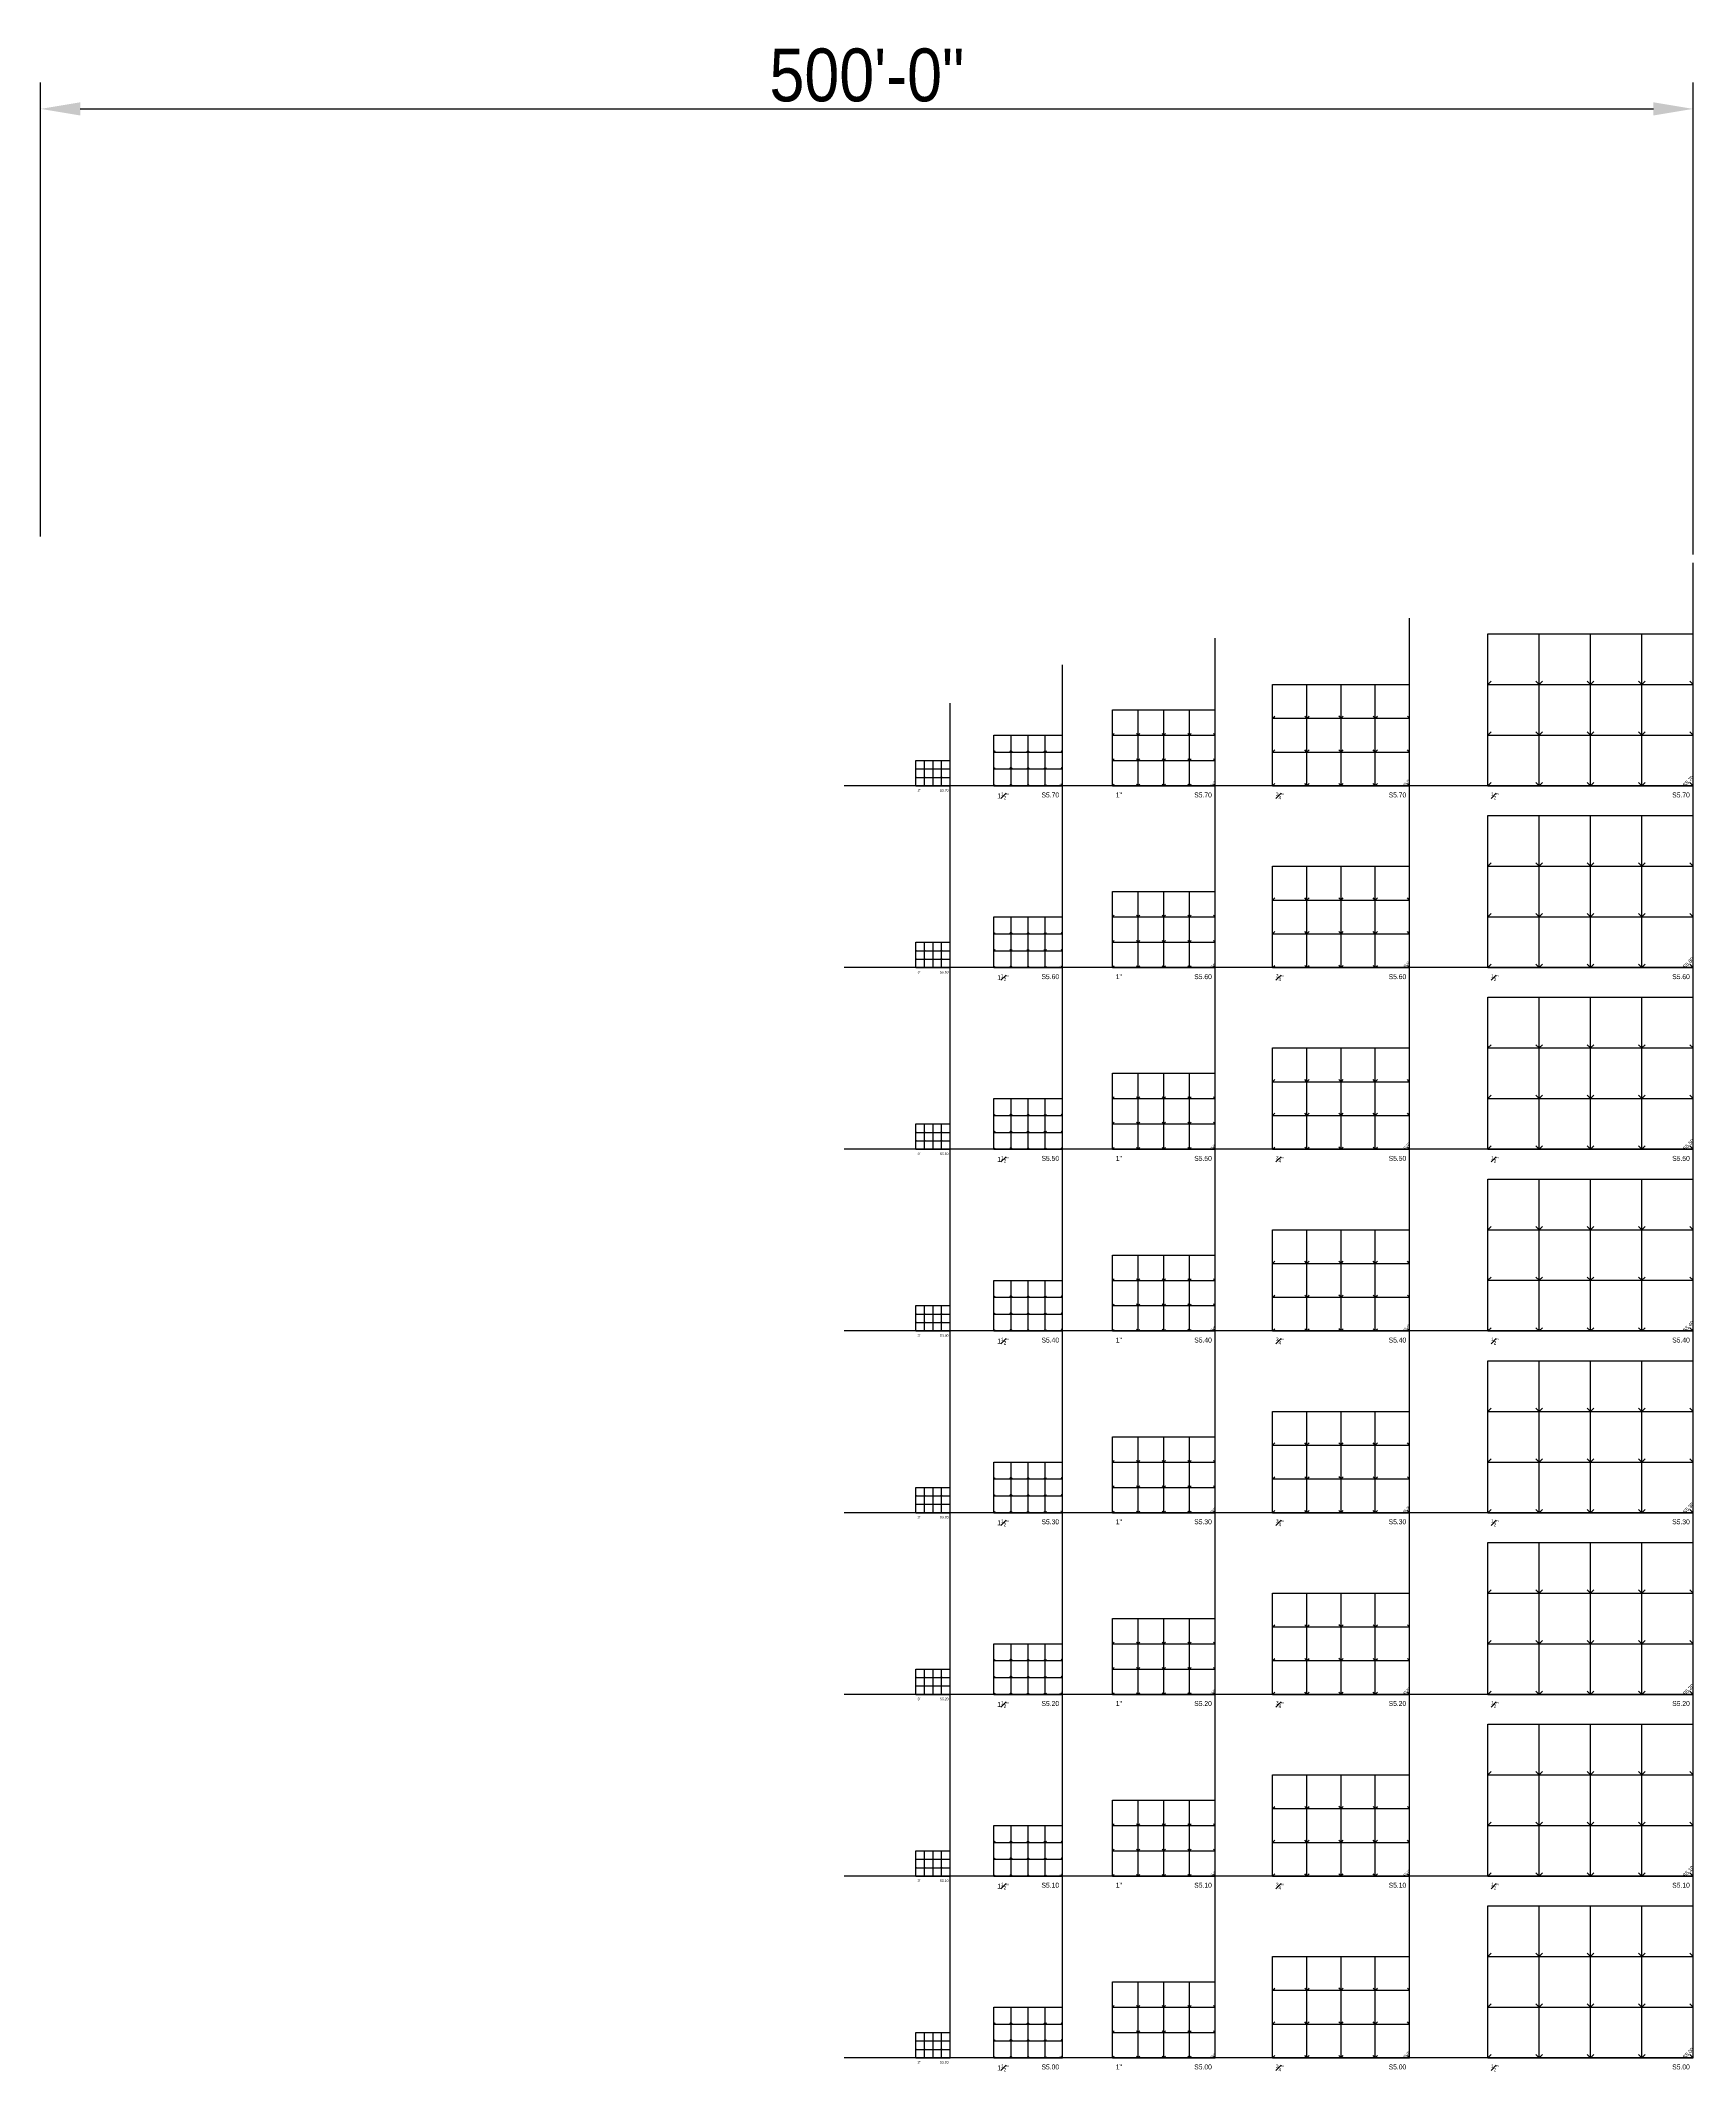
# Model space of a CAD drawing. Header units: inches. Extents: x -2375 to 41574, y 908 to 9099.
# Drawn here: x 11691 to 17692, y 1723 to 9099 of the extents above; entities that cross this region are included whole.
import ezdxf

# ---------------------------------------------------------------- set-up
doc = ezdxf.new("R2010")
doc.units = ezdxf.units.IN
doc.header["$LTSCALE"] = 12
doc.header["$MEASUREMENT"] = 0
doc.header["$PDMODE"] = 3
doc.linetypes.add('HIDDEN2', pattern=[0.1875, 0.125, -0.0625])
doc.layers.get('0').update_dxf_attribs({"linetype": 'CONTINUOUS'})
doc.layers.get('DefPoints').update_dxf_attribs({"color": 251, "linetype": 'CONTINUOUS'})
doc.layers.add('S-ANNO-GRID-NONPLOT', color=251, linetype='CONTINUOUS', plot=False)
doc.styles.add('Arial', font='arial.ttf', dxfattribs={"width": 0.85})
doc.dimstyles.get("Standard").update_dxf_attribs({"dimtxt": 0.125, "dimasz": 0.125, "dimexe": 0.0625, "dimexo": 0.0625, "dimgap": 0.0625, "dimtad": 1, "dimdec": 3, "dimzin": 3, "dimdsep": 46, "dimlunit": 4, "dimtxsty": 'Arial', "dimcen": 0.09375, "dimclrd": 256, "dimclre": 256, "dimclrt": 256, "dimadec": 0, "dimazin": 0, "dimtfac": 1, "dimtdec": 3, "dimtix": 1, "dimtmove": 0, "dimatfit": 3, "dimfxl": 1, "dimfrac": 2, "dimtolj": 1, "dimtzin": 0, "dimarcsym": 0})

# ---------------------------------------------------------------- blocks, each defined once
blk = doc.blocks.new('*D221')
at = {"layer": 'DefPoints', "color": 0, "transparency": 16777216}
for p in [(17691.4, 8851.2), (11691.4, 7202.4), (17691.4, 7136.7)]:
    blk.add_point(p, dxfattribs=at)
at = {"layer": 'S-ANNO-GRID-NONPLOT', "lineweight": -2, "transparency": 16777216}
for p, q in [((11691.4, 7298.4), (11691.4, 8947.2)), ((17691.4, 7232.7), (17691.4, 8947.2)), ((11835.4, 8851.2), (17547.4, 8851.2))]:
    blk.add_line(p, q, dxfattribs=at)
at = {"layer": 'S-ANNO-GRID-NONPLOT', "transparency": 16777216}
for points in [[(11835.4, 8875.2), (11835.4, 8827.2), (11691.4, 8851.2)], [(17547.4, 8875.2), (17547.4, 8827.2), (17691.4, 8851.2)]]:
    blk.add_solid(points, dxfattribs=at)
at = {"layer": 'S-ANNO-GRID-NONPLOT', "transparency": 16777216, "insert": (14691.4, 8973.2), "char_height": 192, "attachment_point": 5, "style": 'Arial'}
blk.add_mtext('\\A1;500\'-0"', dxfattribs=at)
blk = doc.blocks.new('Se_GRID 24x36')
for p, q in [((0, 23), (7.77, 23)), ((0, 15.33), (0, 23)), ((7.77, 0), (7.77, 23)), ((7.77, 23), (15.53, 23)), ((15.53, 0), (15.53, 23)), ((15.53, 23), (23.3, 23)), ((23.3, 0), (23.3, 23)), ((23.3, 23), (31.07, 23)), ((31.07, 15.33), (31.07, 23)), ((0, 15.33), (0.5, 15.83)), ((7.77, 15.33), (8.27, 15.83)), ((15.53, 15.33), (16.03, 15.83)), ((23.3, 15.33), (23.8, 15.83)), ((0, 7.67), (0, 15.33)), ((0, 15.33), (7.77, 15.33)), ((7.77, 15.33), (15.53, 15.33)), ((15.53, 15.33), (23.3, 15.33)), ((23.3, 15.33), (31.07, 15.33)), ((31.07, 7.67), (31.07, 15.33)), ((0, 7.67), (0.5, 8.17)), ((0, 0), (0, 7.67)), ((0, 7.67), (7.77, 7.67)), ((7.77, 7.67), (8.27, 8.17)), ((7.77, 7.67), (15.53, 7.67)), ((15.53, 7.67), (16.03, 8.17)), ((15.53, 7.67), (23.3, 7.67)), ((23.3, 7.67), (23.8, 8.17)), ((23.3, 7.67), (31.07, 7.67)), ((31.07, 0), (31.07, 7.67)), ((0, 0), (0.5, 0.5)), ((0, 0), (7.77, 0)), ((7.77, 0), (8.27, 0.5)), ((7.77, 0), (15.53, 0)), ((15.53, 0), (16.03, 0.5)), ((23.3, 0), (23.8, 0.5)), ((15.53, 0), (23.3, 0)), ((23.3, 0), (31.07, 0))]:
    blk.add_line(p, q)
at = {"linetype": 'HIDDEN2'}
for p, q in [((7.77, 15.33), (7.27, 15.83)), ((15.53, 15.33), (15.03, 15.83)), ((23.3, 15.33), (22.8, 15.83)), ((31.07, 15.33), (30.57, 15.83)), ((7.77, 7.67), (7.27, 8.17)), ((15.53, 7.67), (15.03, 8.17)), ((23.3, 7.67), (22.8, 8.17)), ((31.07, 7.67), (30.57, 8.17)), ((7.77, 0), (7.27, 0.5)), ((15.53, 0), (15.03, 0.5)), ((23.3, 0), (22.8, 0.5)), ((31.07, 0), (30.57, 0.5))]:
    blk.add_line(p, q, dxfattribs=at)

msp = doc.modelspace()

# ---------------------------------------------------------------- linework, layer by layer
at = {"layer": 'S-ANNO-GRID-NONPLOT'}
for p, q in [((17691.431, 1772.3633), (17691.431, 7202.3949)), ((16661.7827, 1772.3633), (16661.7827, 7001.8522)), ((15955.9871, 1772.3633), (15955.9871, 6928.427)), ((15401.3059, 1772.3633), (15401.3059, 6832.1685)), ((14993.8283, 1772.3633), (14993.8283, 6692.4962)), ((17691.431, 6392.3633), (14609.0403, 6392.3633)), ((17691.431, 5732.3633), (14609.0403, 5732.3633)), ((17691.431, 5072.3633), (14609.0403, 5072.3633)), ((17691.431, 4412.3633), (14609.0403, 4412.3633)), ((17691.431, 3752.3633), (14609.0403, 3752.3633)), ((17691.431, 3092.3633), (14609.0403, 3092.3633)), ((17691.431, 2432.3633), (14609.0403, 2432.3633)), ((17691.431, 1772.3633), (14609.0403, 1772.3633))]:
    msp.add_line(p, q, dxfattribs=at)

# ---------------------------------------------------------------- block references
for p, xscale, yscale, zscale in [((16945.7582, 6392.3633), 24, 24, 24), ((16164.6675, 6392.3633), 16, 16, 16), ((15583.1507, 6392.3633), 12, 12, 12), ((15152.7483, 6392.3633), 8, 8, 8), ((14869.5495, 6392.3633), 4, 4, 4), ((16945.7582, 5732.3633), 24, 24, 24), ((16164.6675, 5732.3633), 16, 16, 16), ((15583.1507, 5732.3633), 12, 12, 12), ((15152.7483, 5732.3633), 8, 8, 8), ((14869.5495, 5732.3633), 4, 4, 4), ((16945.7582, 5072.3633), 24, 24, 24), ((16164.6675, 5072.3633), 16, 16, 16), ((15583.1507, 5072.3633), 12, 12, 12), ((15152.7483, 5072.3633), 8, 8, 8), ((14869.5495, 5072.3633), 4, 4, 4), ((16945.7582, 4412.3633), 24, 24, 24), ((16164.6675, 4412.3633), 16, 16, 16), ((15583.1507, 4412.3633), 12, 12, 12), ((15152.7483, 4412.3633), 8, 8, 8), ((14869.5495, 4412.3633), 4, 4, 4), ((16945.7582, 3752.3633), 24, 24, 24), ((16164.6675, 3752.3633), 16, 16, 16), ((15583.1507, 3752.3633), 12, 12, 12), ((15152.7483, 3752.3633), 8, 8, 8), ((14869.5495, 3752.3633), 4, 4, 4), ((16945.7582, 3092.3633), 24, 24, 24), ((16164.6675, 3092.3633), 16, 16, 16), ((15583.1507, 3092.3633), 12, 12, 12), ((15152.7483, 3092.3633), 8, 8, 8), ((14869.5495, 3092.3633), 4, 4, 4), ((16945.7582, 2432.3633), 24, 24, 24), ((16164.6675, 2432.3633), 16, 16, 16), ((15583.1507, 2432.3633), 12, 12, 12), ((15152.7483, 2432.3633), 8, 8, 8), ((14869.5495, 2432.3633), 4, 4, 4), ((16945.7582, 1772.3633), 24, 24, 24), ((16164.6675, 1772.3633), 16, 16, 16), ((15583.1507, 1772.3633), 12, 12, 12), ((15152.7483, 1772.3633), 8, 8, 8), ((14869.5495, 1772.3633), 4, 4, 4)]:
    msp.add_blockref('Se_GRID 24x36', p, dxfattribs=dict(at, xscale=xscale, yscale=yscale, zscale=zscale))

# ---------------------------------------------------------------- texts
at = {"layer": 'S-ANNO-GRID-NONPLOT', "attachment_point": 5, "rotation": 45, "style": 'Arial'}
for s, insert, char_height, width in [('S5.70', (17674.4604, 6409.3338), 13.5, 44.323191), ('S5.70', (14990.9998, 6395.1917), 2.25, 7.387198), ('S5.70', (15395.649, 6398.0201), 4.5, 14.774397), ('S5.70', (15947.5018, 6400.8485), 6.75, 22.161595), ('S5.70', (16650.469, 6403.677), 9, 29.548794), ('S5.60', (16650.469, 5743.677), 9, 29.548794), ('S5.60', (17674.4604, 5749.3338), 13.5, 44.323191), ('S5.60', (14990.9998, 5735.1917), 2.25, 7.387198), ('S5.60', (15395.649, 5738.0201), 4.5, 14.774397), ('S5.60', (15947.5018, 5740.8485), 6.75, 22.161595), ('S5.50', (15947.5018, 5080.8485), 6.75, 22.161595), ('S5.50', (16650.469, 5083.677), 9, 29.548794), ('S5.50', (17674.4604, 5089.3338), 13.5, 44.323191), ('S5.50', (14990.9998, 5075.1917), 2.25, 7.387198), ('S5.50', (15395.649, 5078.0201), 4.5, 14.774397), ('S5.40', (15947.5018, 4420.8485), 6.75, 22.161595), ('S5.40', (16650.469, 4423.677), 9, 29.548794), ('S5.40', (17674.4604, 4429.3338), 13.5, 44.323191), ('S5.40', (14990.9998, 4415.1917), 2.25, 7.387198), ('S5.40', (15395.649, 4418.0201), 4.5, 14.774397), ('S5.30', (15395.649, 3758.0201), 4.5, 14.774397), ('S5.30', (15947.5018, 3760.8485), 6.75, 22.161595), ('S5.30', (16650.469, 3763.677), 9, 29.548794), ('S5.30', (17674.4604, 3769.3338), 13.5, 44.323191), ('S5.30', (14990.9998, 3755.1917), 2.25, 7.387198), ('S5.20', (14990.9998, 3095.1917), 2.25, 7.387198), ('S5.20', (15395.649, 3098.0201), 4.5, 14.774397), ('S5.20', (15947.5018, 3100.8485), 6.75, 22.161595), ('S5.20', (16650.469, 3103.677), 9, 29.548794), ('S5.20', (17674.4604, 3109.3338), 13.5, 44.323191), ('S5.10', (14990.9998, 2435.1917), 2.25, 7.387198), ('S5.10', (15395.649, 2438.0201), 4.5, 14.774397), ('S5.10', (15947.5018, 2440.8485), 6.75, 22.161595), ('S5.10', (16650.469, 2443.677), 9, 29.548794), ('S5.10', (17674.4604, 2449.3338), 13.5, 44.323191), ('S5.00', (14990.9998, 1775.1917), 2.25, 7.387198), ('S5.00', (15395.649, 1778.0201), 4.5, 14.774397), ('S5.00', (15947.5018, 1780.8485), 6.75, 22.161595), ('S5.00', (16650.469, 1783.677), 9, 29.548794), ('S5.00', (17674.4604, 1789.3338), 13.5, 44.323191)]:
    msp.add_mtext(s, dxfattribs=dict(at, insert=insert, char_height=char_height, width=width))
at = {"layer": 'S-ANNO-GRID-NONPLOT', "color": 191, "style": 'Arial'}
for s, insert, char_height, width, attachment_point in [('3"', (14875.5495, 6380.3633), 9, 29.548794, 1), ('S5.70', (14987.8283, 6380.3633), 9, 29.548794, 3), ('\\A1;1{\\H0.7x;\\S1#2;}"', (15164.7483, 6368.3633), 18, 59.097588, 1), ('S5.70', (15389.3059, 6368.3633), 18, 59.097588, 3), ('1"', (15595.1507, 6368.3633), 18, 59.097588, 1), ('S5.70', (15943.9871, 6368.3633), 18, 59.097588, 3), ('\\A1;{\\H0.7x;\\S3#4;}"', (16176.6675, 6368.3633), 18, 59.097588, 1), ('S5.70', (16649.7827, 6368.3633), 18, 59.097588, 3), ('\\A1;{\\H0.7x;\\S1#2;}"', (16957.7582, 6368.3633), 18, 59.097588, 1), ('S5.70', (17679.431, 6368.3633), 18, 59.097588, 3), ('3"', (14875.5495, 5720.3633), 9, 29.548794, 1), ('S5.60', (14987.8283, 5720.3633), 9, 29.548794, 3), ('\\A1;1{\\H0.7x;\\S1#2;}"', (15164.7483, 5708.3633), 18, 59.097588, 1), ('S5.60', (15389.3059, 5708.3633), 18, 59.097588, 3), ('1"', (15595.1507, 5708.3633), 18, 59.097588, 1), ('S5.60', (15943.9871, 5708.3633), 18, 59.097588, 3), ('\\A1;{\\H0.7x;\\S3#4;}"', (16176.6675, 5708.3633), 18, 59.097588, 1), ('S5.60', (16649.7827, 5708.3633), 18, 59.097588, 3), ('\\A1;{\\H0.7x;\\S1#2;}"', (16957.7582, 5708.3633), 18, 59.097588, 1), ('S5.60', (17679.431, 5708.3633), 18, 59.097588, 3), ('3"', (14875.5495, 5060.3633), 9, 29.548794, 1), ('S5.50', (14987.8283, 5060.3633), 9, 29.548794, 3), ('\\A1;1{\\H0.7x;\\S1#2;}"', (15164.7483, 5048.3633), 18, 59.097588, 1), ('S5.50', (15389.3059, 5048.3633), 18, 59.097588, 3), ('1"', (15595.1507, 5048.3633), 18, 59.097588, 1), ('S5.50', (15943.9871, 5048.3633), 18, 59.097588, 3), ('\\A1;{\\H0.7x;\\S3#4;}"', (16176.6675, 5048.3633), 18, 59.097588, 1), ('S5.50', (16649.7827, 5048.3633), 18, 59.097588, 3), ('\\A1;{\\H0.7x;\\S1#2;}"', (16957.7582, 5048.3633), 18, 59.097588, 1), ('S5.50', (17679.431, 5048.3633), 18, 59.097588, 3), ('3"', (14875.5495, 4400.3633), 9, 29.548794, 1), ('S5.40', (14987.8283, 4400.3633), 9, 29.548794, 3), ('\\A1;1{\\H0.7x;\\S1#2;}"', (15164.7483, 4388.3633), 18, 59.097588, 1), ('S5.40', (15389.3059, 4388.3633), 18, 59.097588, 3), ('1"', (15595.1507, 4388.3633), 18, 59.097588, 1), ('S5.40', (15943.9871, 4388.3633), 18, 59.097588, 3), ('\\A1;{\\H0.7x;\\S3#4;}"', (16176.6675, 4388.3633), 18, 59.097588, 1), ('S5.40', (16649.7827, 4388.3633), 18, 59.097588, 3), ('\\A1;{\\H0.7x;\\S1#2;}"', (16957.7582, 4388.3633), 18, 59.097588, 1), ('S5.40', (17679.431, 4388.3633), 18, 59.097588, 3), ('3"', (14875.5495, 3740.3633), 9, 29.548794, 1), ('S5.30', (14987.8283, 3740.3633), 9, 29.548794, 3), ('\\A1;1{\\H0.7x;\\S1#2;}"', (15164.7483, 3728.3633), 18, 59.097588, 1), ('S5.30', (15389.3059, 3728.3633), 18, 59.097588, 3), ('1"', (15595.1507, 3728.3633), 18, 59.097588, 1), ('S5.30', (15943.9871, 3728.3633), 18, 59.097588, 3), ('\\A1;{\\H0.7x;\\S3#4;}"', (16176.6675, 3728.3633), 18, 59.097588, 1), ('S5.30', (16649.7827, 3728.3633), 18, 59.097588, 3), ('\\A1;{\\H0.7x;\\S1#2;}"', (16957.7582, 3728.3633), 18, 59.097588, 1), ('S5.30', (17679.431, 3728.3633), 18, 59.097588, 3), ('3"', (14875.5495, 3080.3633), 9, 29.548794, 1), ('S5.20', (14987.8283, 3080.3633), 9, 29.548794, 3), ('\\A1;1{\\H0.7x;\\S1#2;}"', (15164.7483, 3068.3633), 18, 59.097588, 1), ('S5.20', (15389.3059, 3068.3633), 18, 59.097588, 3), ('1"', (15595.1507, 3068.3633), 18, 59.097588, 1), ('S5.20', (15943.9871, 3068.3633), 18, 59.097588, 3), ('\\A1;{\\H0.7x;\\S3#4;}"', (16176.6675, 3068.3633), 18, 59.097588, 1), ('S5.20', (16649.7827, 3068.3633), 18, 59.097588, 3), ('\\A1;{\\H0.7x;\\S1#2;}"', (16957.7582, 3068.3633), 18, 59.097588, 1), ('S5.20', (17679.431, 3068.3633), 18, 59.097588, 3), ('3"', (14875.5495, 2420.3633), 9, 29.548794, 1), ('S5.10', (14987.8283, 2420.3633), 9, 29.548794, 3), ('\\A1;1{\\H0.7x;\\S1#2;}"', (15164.7483, 2408.3633), 18, 59.097588, 1), ('S5.10', (15389.3059, 2408.3633), 18, 59.097588, 3), ('1"', (15595.1507, 2408.3633), 18, 59.097588, 1), ('S5.10', (15943.9871, 2408.3633), 18, 59.097588, 3), ('\\A1;{\\H0.7x;\\S3#4;}"', (16176.6675, 2408.3633), 18, 59.097588, 1), ('S5.10', (16649.7827, 2408.3633), 18, 59.097588, 3), ('\\A1;{\\H0.7x;\\S1#2;}"', (16957.7582, 2408.3633), 18, 59.097588, 1), ('S5.10', (17679.431, 2408.3633), 18, 59.097588, 3), ('3"', (14875.5495, 1760.3633), 9, 29.548794, 1), ('S5.00', (14987.8283, 1760.3633), 9, 29.548794, 3), ('\\A1;1{\\H0.7x;\\S1#2;}"', (15164.7483, 1748.3633), 18, 59.097588, 1), ('S5.00', (15389.3059, 1748.3633), 18, 59.097588, 3), ('1"', (15595.1507, 1748.3633), 18, 59.097588, 1), ('S5.00', (15943.9871, 1748.3633), 18, 59.097588, 3), ('\\A1;{\\H0.7x;\\S3#4;}"', (16176.6675, 1748.3633), 18, 59.097588, 1), ('S5.00', (16649.7827, 1748.3633), 18, 59.097588, 3), ('\\A1;{\\H0.7x;\\S1#2;}"', (16957.7582, 1748.3633), 18, 59.097588, 1), ('S5.00', (17679.431, 1748.3633), 18, 59.097588, 3)]:
    msp.add_mtext(s, dxfattribs=dict(at, insert=insert, char_height=char_height, width=width, attachment_point=attachment_point))

# ---------------------------------------------------------------- dimensions: what is measured, and where the dimension line sits
at = {"layer": 'S-ANNO-GRID-NONPLOT'}
dim = msp.add_linear_dim(base=(17691.431, 8851.1832), p1=(11691.431, 7202.3949), p2=(17691.431, 7136.6584), dimstyle='Standard', override={"dimscale": 24, "dimtxt": 8, "dimasz": 6, "dimexe": 4, "dimexo": 4, "dimgap": 1}, dxfattribs=at)
dim.commit()
dim.dimension.update_dxf_attribs({"geometry": '*D221', "text_midpoint": (14691.431, 8973.2132)})

doc.saveas('drawing.dxf')
